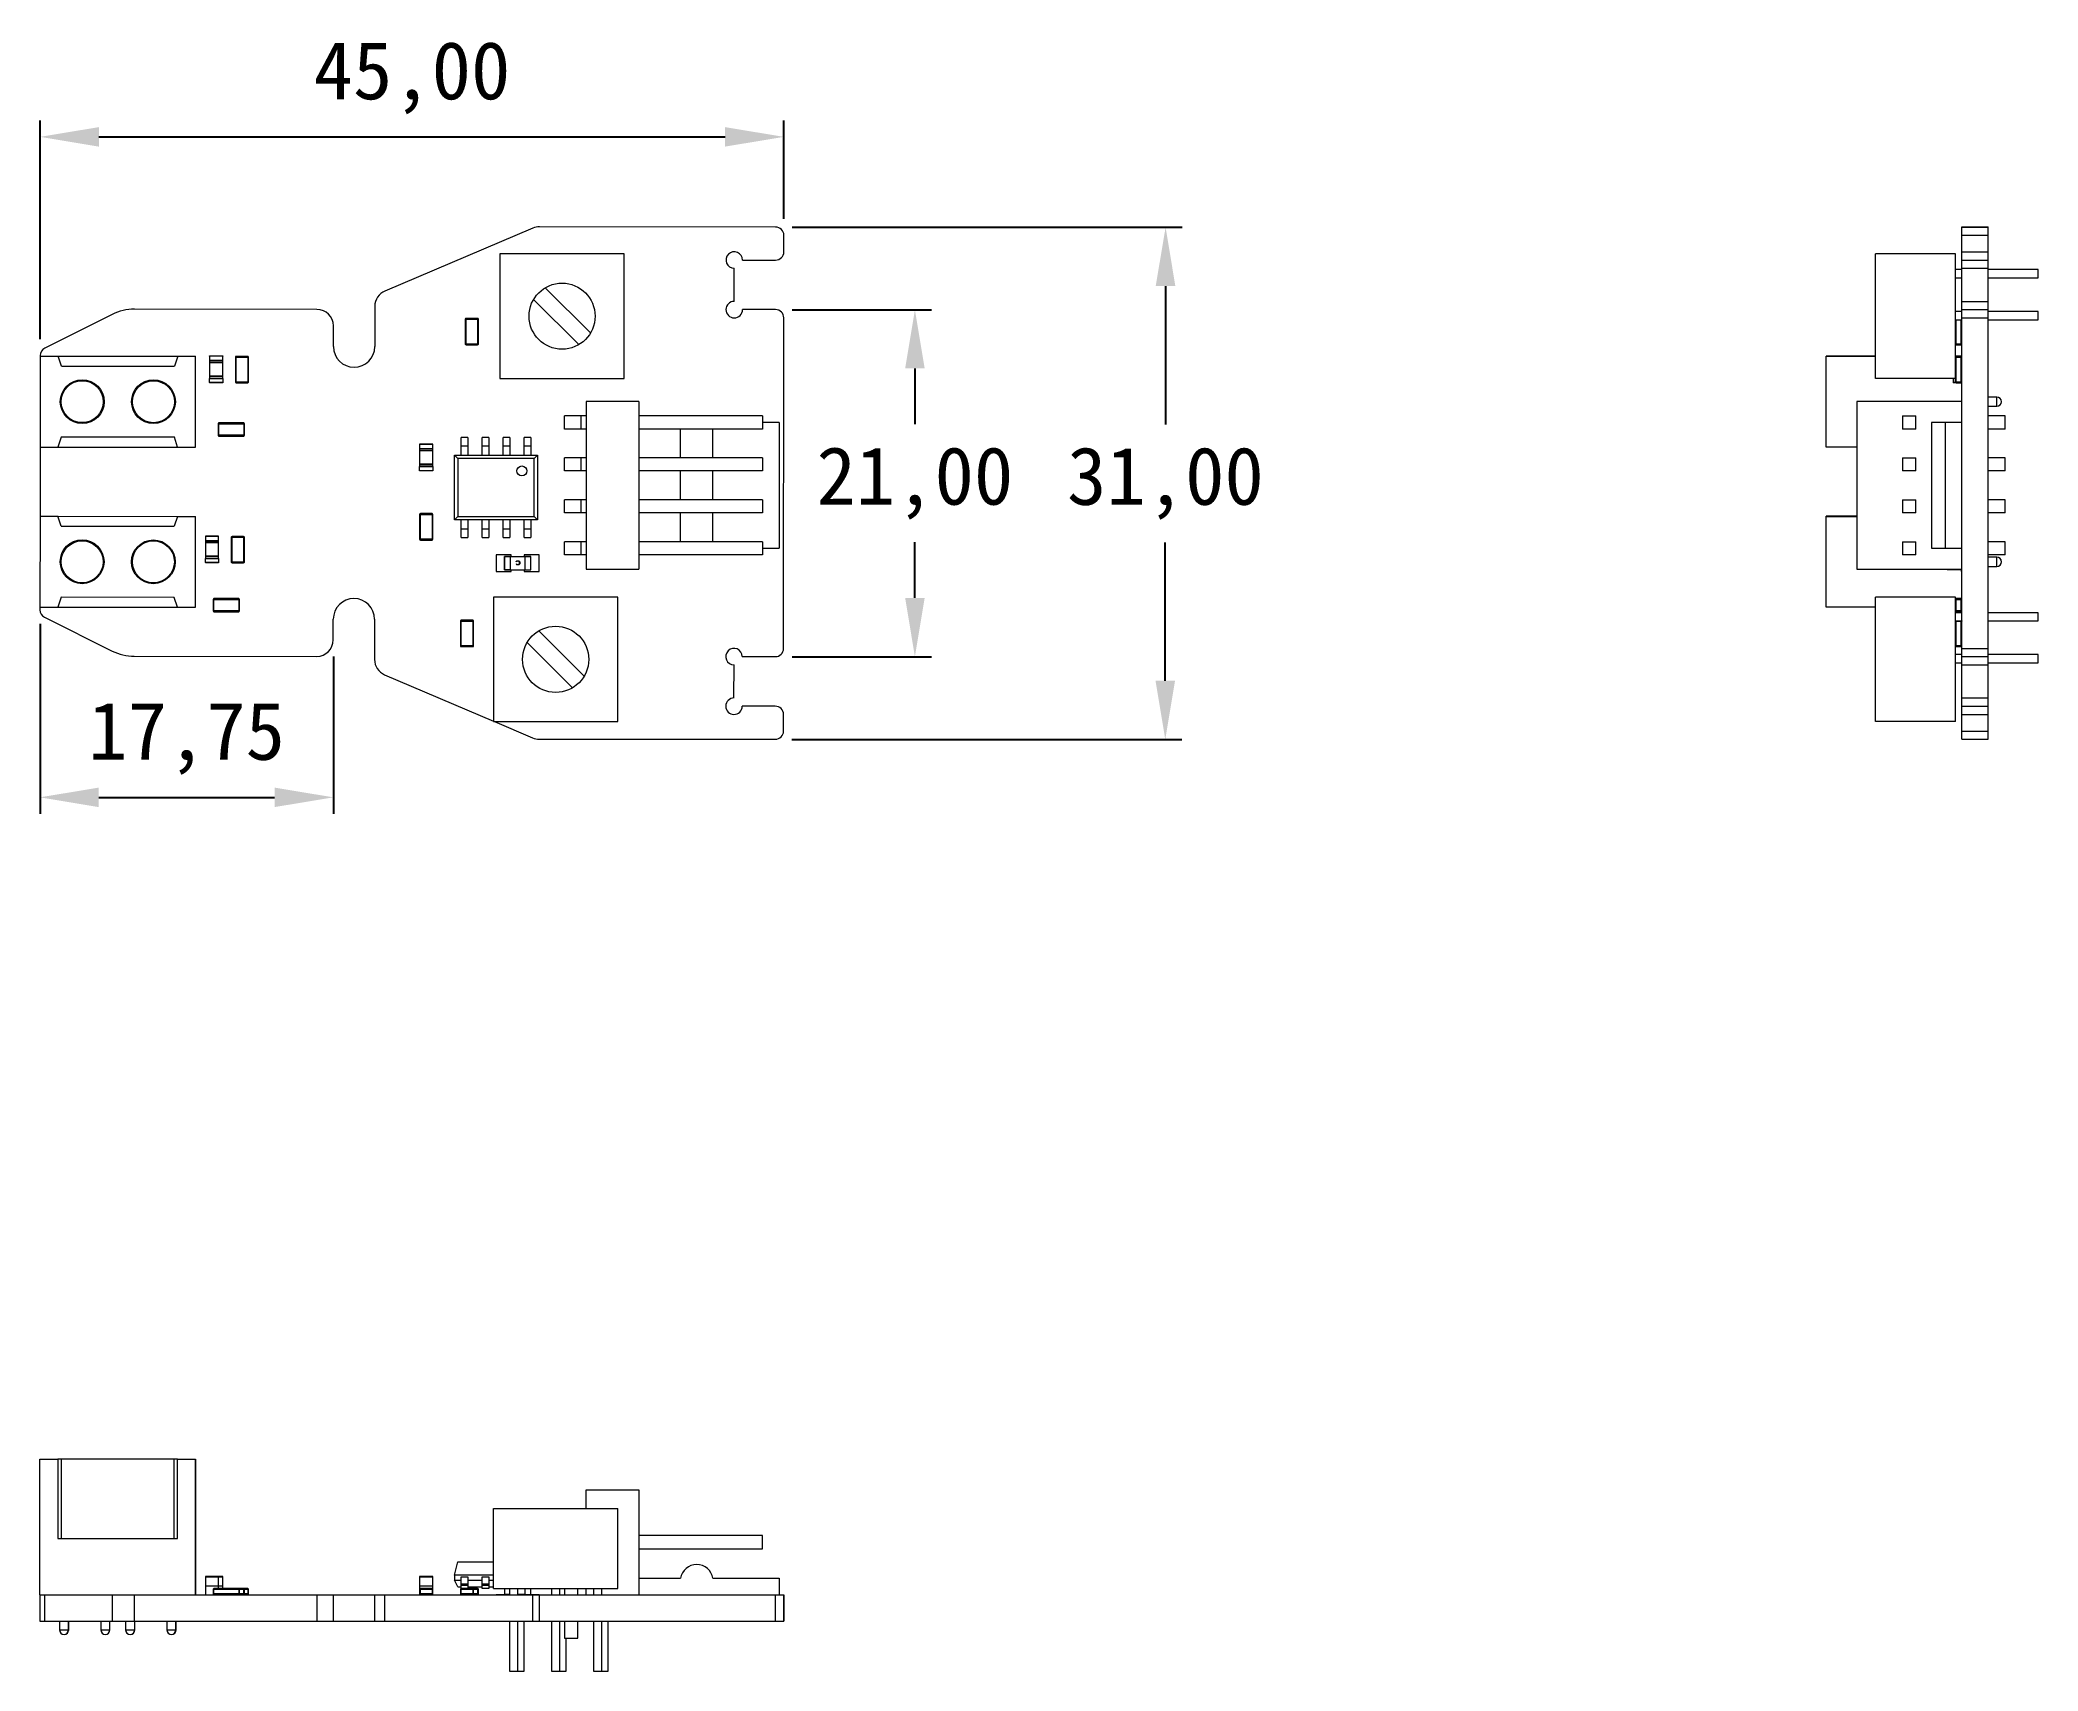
# Model space of a CAD drawing. Header units: millimetres. Extents: x 279 to 400, y 90 to 189.
import ezdxf

# ---------------------------------------------------------------- set-up
doc = ezdxf.new("R2010")
doc.units = ezdxf.units.MM
doc.header["$PDSIZE"] = -1
doc.dimstyles.new('ISO-25', dxfattribs={"dimtxt": 2.5, "dimasz": 2.5, "dimexe": 1.25, "dimexo": 0.625, "dimtad": 1, "dimtxsty": 'Standard', "dimcen": 2.5, "dimadec": 0, "dimazin": 0, "dimtfac": 1, "dimtmove": 0, "dimatfit": 3, "dimfxl": 1, "dimarcsym": 0})

msp = doc.modelspace()

# ---------------------------------------------------------------- blocks, each defined once
blk = doc.blocks.new('*D3')
at = {"color": 0, "lineweight": -2, "transparency": 16777216}
for p, q in [((279.02, 170.53), (279.02, 183.77)), ((282.57, 182.77), (320.46, 182.77)), ((324.02, 177.81), (324.02, 183.77))]:
    blk.add_line(p, q, dxfattribs=at)
at = {"color": 0, "transparency": 16777216}
for points in [[(282.57, 183.36), (282.57, 182.18), (279.02, 182.77)], [(320.46, 183.36), (320.46, 182.18), (324.02, 182.77)]]:
    blk.add_solid(points, dxfattribs=at)
at = {"layer": 'Defpoints', "color": 0, "transparency": 16777216}
for p in [(324.02, 182.77), (324.02, 176.81), (279.02, 169.53)]:
    blk.add_point(p, dxfattribs=at)
at = {"color": 0, "transparency": 16777216, "insert": (301.52, 186.34), "char_height": 3.5, "attachment_point": 5}
blk.add_mtext('45,00', dxfattribs=at)
blk = doc.blocks.new('*D4')
at = {"color": 0, "lineweight": -2, "transparency": 16777216}
for p, q in [((324.52, 177.31), (348.12, 177.3)), ((347.11, 173.74), (347.11, 165.37)), ((347.1, 149.86), (347.1, 158.23)), ((324.5, 146.31), (348.1, 146.3))]:
    blk.add_line(p, q, dxfattribs=at)
at = {"color": 0, "transparency": 16777216}
for points in [[(346.52, 173.74), (347.71, 173.74), (347.12, 177.3)], [(346.51, 149.86), (347.69, 149.86), (347.1, 146.3)]]:
    blk.add_solid(points, dxfattribs=at)
at = {"layer": 'Defpoints', "color": 0, "transparency": 16777216}
for p in [(323.52, 177.31), (323.5, 146.31), (347.1, 146.3)]:
    blk.add_point(p, dxfattribs=at)
at = {"color": 0, "transparency": 16777216, "insert": (347.11, 161.8), "char_height": 3.5, "attachment_point": 5}
blk.add_mtext('31,00', dxfattribs=at)
blk = doc.blocks.new('*D5')
at = {"color": 0, "lineweight": -2, "transparency": 16777216}
for p, q in [((324.52, 172.31), (332.95, 172.31)), ((331.95, 168.76), (331.95, 165.38)), ((331.95, 154.87), (331.95, 158.25)), ((324.52, 151.31), (332.95, 151.31))]:
    blk.add_line(p, q, dxfattribs=at)
at = {"color": 0, "transparency": 16777216}
for points in [[(331.36, 168.76), (332.54, 168.76), (331.95, 172.31)], [(331.36, 154.87), (332.54, 154.87), (331.95, 151.31)]]:
    blk.add_solid(points, dxfattribs=at)
at = {"layer": 'Defpoints', "color": 0, "transparency": 16777216}
for p in [(323.52, 172.31), (323.52, 151.31), (331.95, 151.31)]:
    blk.add_point(p, dxfattribs=at)
at = {"color": 0, "transparency": 16777216, "insert": (331.95, 161.81), "char_height": 3.5, "attachment_point": 5}
blk.add_mtext('21,00', dxfattribs=at)
blk = doc.blocks.new('*D6')
at = {"color": 0, "lineweight": -2, "transparency": 16777216}
for p, q in [((279.01, 153.31), (279.01, 141.8)), ((296.76, 151.33), (296.76, 141.8)), ((282.56, 142.8), (293.2, 142.8))]:
    blk.add_line(p, q, dxfattribs=at)
at = {"color": 0, "transparency": 16777216}
for points in [[(282.56, 143.39), (282.56, 142.21), (279.01, 142.8)], [(293.2, 143.39), (293.2, 142.21), (296.76, 142.8)]]:
    blk.add_solid(points, dxfattribs=at)
at = {"layer": 'Defpoints', "color": 0, "transparency": 16777216}
for p in [(279.01, 154.31), (296.76, 152.33), (296.76, 142.8)]:
    blk.add_point(p, dxfattribs=at)
at = {"color": 0, "transparency": 16777216, "insert": (287.88, 146.37), "char_height": 3.5, "attachment_point": 5}
blk.add_mtext('17,75', dxfattribs=at)

# ---------------------------------------------------------------- dimensions: what is measured, and where the dimension line sits
for base, p1, p2, picture, middle in [((324.02, 182.772), (279.016, 169.532), (324.02, 176.814), '*D3', (301.518, 186.338)), ((296.756, 142.802), (279.007, 154.308), (296.756, 152.33), '*D6', (287.881, 146.367))]:
    dim = msp.add_linear_dim(base=base, p1=p1, p2=p2, dimstyle='ISO-25', override={"dimtxt": 3.5, "dimasz": 3.556, "dimexe": 1, "dimexo": 1, "dimgap": 1.524, "dimtih": 1, "dimtoh": 1, "dimzin": 0, "dimadec": 2, "dimtzin": 0})
    dim.commit()
    dim.dimension.update_dxf_attribs({"geometry": picture, "text_midpoint": middle})
for p1, p2, distance, picture, middle in [((323.521, 177.314), (323.502, 146.314), 23.596, '*D4', (347.107, 161.8)), ((323.518, 172.314), (323.518, 151.314), 8.431, '*D5', (331.949, 161.814))]:
    dim = msp.add_aligned_dim(p1=p1, p2=p2, distance=distance, dimstyle='ISO-25', override={"dimtxt": 3.5, "dimasz": 3.556, "dimexe": 1, "dimexo": 1, "dimgap": 1.524, "dimtih": 1, "dimtoh": 1, "dimzin": 0, "dimadec": 2, "dimtzin": 0})
    dim.commit()
    dim.dimension.update_dxf_attribs({"geometry": picture, "text_midpoint": middle})

# ---------------------------------------------------------------- linework, layer by layer
at = {"color": 7, "linetype": 'Continuous', "lineweight": 15}
for p, q in [((308.833, 177.243), (299.877, 173.439)), ((323.521, 177.314), (309.225, 177.323)), ((324.02, 175.814), (324.02, 176.814)), ((395.293, 177.323), (396.893, 177.323)), ((395.293, 177.314), (395.293, 177.323)), ((395.293, 177.314), (396.893, 177.314)), ((395.293, 176.814), (395.293, 177.314)), ((395.293, 176.814), (396.893, 176.814)), ((395.293, 175.814), (395.293, 176.814)), ((396.893, 177.314), (396.893, 177.323)), ((396.893, 176.814), (396.893, 177.314)), ((396.893, 175.814), (396.893, 176.814)), ((314.366, 175.683), (306.836, 175.683)), ((306.836, 175.683), (306.836, 168.153)), ((314.366, 168.153), (314.366, 175.683)), ((321.519, 175.316), (323.519, 175.314)), ((390.081, 168.153), (390.081, 175.683)), ((394.911, 175.683), (390.081, 175.683)), ((394.911, 168.153), (394.911, 175.683)), ((395.293, 175.814), (396.893, 175.814)), ((395.293, 175.314), (395.293, 175.814)), ((395.293, 175.314), (396.893, 175.314)), ((395.293, 174.816), (395.293, 175.314)), ((396.893, 175.314), (396.893, 175.814)), ((396.893, 174.816), (396.893, 175.314)), ((321.018, 172.816), (321.019, 174.816)), ((395.293, 174.743), (394.911, 174.743)), ((394.911, 174.243), (395.293, 174.243)), ((395.293, 174.816), (396.893, 174.816)), ((395.293, 172.816), (395.293, 174.816)), ((396.893, 172.816), (396.893, 174.816)), ((399.911, 174.743), (396.893, 174.743)), ((396.893, 174.243), (399.911, 174.243)), ((399.911, 174.243), (399.911, 174.743)), ((308.878, 172.933), (311.617, 170.195)), ((312.324, 170.902), (309.585, 173.64)), ((283.384, 172.022), (279.293, 169.979)), ((295.768, 172.331), (284.726, 172.338)), ((299.268, 172.519), (299.266, 170.079)), ((304.787, 171.734), (304.737, 171.734)), ((304.737, 171.734), (304.737, 170.234)), ((305.487, 171.784), (304.787, 171.784)), ((304.787, 171.784), (304.787, 171.734)), ((304.787, 171.734), (305.487, 171.734)), ((304.787, 170.234), (304.787, 171.734)), ((305.487, 171.734), (305.487, 171.784)), ((305.487, 171.734), (305.487, 170.234)), ((305.537, 171.734), (305.487, 171.734)), ((305.537, 170.234), (305.537, 171.734)), ((323.518, 172.314), (321.518, 172.316)), ((324.005, 151.814), (324.017, 171.814)), ((395.293, 172.203), (394.911, 172.203)), ((394.911, 171.703), (395.293, 171.703)), ((394.913, 171.703), (394.913, 170.234)), ((395.293, 172.816), (396.893, 172.816)), ((395.293, 172.316), (395.293, 172.816)), ((395.293, 172.316), (396.893, 172.316)), ((395.293, 172.314), (395.293, 172.316)), ((395.293, 172.314), (396.893, 172.314)), ((395.293, 171.814), (395.293, 172.314)), ((395.293, 171.814), (396.893, 171.814)), ((395.293, 151.814), (395.293, 171.814)), ((396.893, 172.316), (396.893, 172.816)), ((396.893, 172.314), (396.893, 172.316)), ((396.893, 171.814), (396.893, 172.314)), ((399.911, 172.203), (396.893, 172.203)), ((396.893, 151.814), (396.893, 171.814)), ((396.893, 171.703), (399.911, 171.703)), ((399.911, 171.703), (399.911, 172.203)), ((296.766, 170.08), (296.767, 171.33)), ((279.016, 169.496), (279.013, 163.996)), ((279.016, 169.532), (279.016, 169.496)), ((279.016, 169.496), (280.101, 169.496)), ((280.301, 168.895), (280.101, 169.496)), ((280.101, 169.496), (287.341, 169.491)), ((287.341, 169.491), (287.141, 168.891)), ((287.341, 169.491), (288.426, 169.491)), ((288.423, 163.991), (288.426, 169.491)), ((289.267, 169.509), (290.067, 169.509)), ((289.267, 169.499), (289.267, 169.509)), ((290.067, 169.499), (289.267, 169.499)), ((289.267, 169.499), (289.267, 169.248)), ((290.067, 169.509), (290.067, 169.499)), ((290.067, 169.248), (290.067, 169.499)), ((290.879, 169.435), (290.829, 169.435)), ((290.829, 169.435), (290.829, 167.935)), ((291.579, 169.485), (290.879, 169.485)), ((290.879, 169.485), (290.879, 169.435)), ((290.879, 169.435), (291.579, 169.435)), ((290.879, 167.935), (290.879, 169.435)), ((291.579, 169.435), (291.579, 169.485)), ((291.579, 169.435), (291.579, 167.935)), ((291.629, 169.435), (291.579, 169.435)), ((291.629, 167.935), (291.629, 169.435)), ((304.737, 170.234), (304.787, 170.234)), ((305.487, 170.234), (304.787, 170.234)), ((304.787, 170.234), (304.787, 170.184)), ((304.787, 170.184), (305.487, 170.184)), ((305.487, 170.184), (305.487, 170.234)), ((305.487, 170.234), (305.537, 170.234)), ((387.083, 169.496), (390.081, 169.496)), ((387.083, 169.496), (387.083, 169.496)), ((390.081, 169.496), (387.083, 169.496)), ((387.083, 169.491), (387.083, 169.496)), ((387.083, 169.491), (390.081, 169.491)), ((387.083, 163.991), (387.083, 169.491)), ((387.083, 169.491), (387.083, 169.491)), ((390.081, 169.491), (387.083, 169.491)), ((394.911, 169.509), (395.293, 169.509)), ((395.293, 169.499), (394.911, 169.499)), ((394.913, 170.234), (394.963, 170.234)), ((394.913, 169.435), (394.913, 167.935)), ((394.963, 169.435), (394.913, 169.435)), ((394.963, 170.184), (394.963, 170.234)), ((395.243, 170.234), (394.963, 170.234)), ((394.963, 170.184), (395.243, 170.184)), ((394.963, 169.435), (394.963, 169.485)), ((395.243, 169.485), (394.963, 169.485)), ((394.963, 167.935), (394.963, 169.435)), ((394.963, 169.435), (395.243, 169.435)), ((395.243, 170.234), (395.293, 170.234)), ((395.243, 170.184), (395.243, 170.234)), ((395.243, 169.435), (395.243, 169.485)), ((395.243, 169.435), (395.243, 167.935)), ((395.293, 169.435), (395.243, 169.435)), ((280.301, 168.895), (287.141, 168.891)), ((289.267, 169.248), (290.067, 169.248)), ((289.267, 169.248), (289.267, 169.155)), ((289.267, 169.155), (290.067, 169.155)), ((289.267, 169.155), (289.267, 169.105)), ((290.067, 169.105), (289.267, 169.105)), ((289.267, 169.105), (289.267, 168.293)), ((290.067, 168.293), (289.267, 168.293)), ((289.267, 168.293), (289.267, 168.243)), ((290.067, 168.243), (289.267, 168.243)), ((289.267, 168.243), (289.267, 168.15)), ((289.267, 167.899), (289.267, 168.15)), ((289.267, 168.15), (290.067, 168.15)), ((290.067, 169.155), (290.067, 169.248)), ((290.067, 169.105), (290.067, 169.155)), ((290.067, 168.293), (290.067, 169.105)), ((290.067, 168.243), (290.067, 168.293)), ((290.067, 168.15), (290.067, 168.243)), ((290.067, 168.15), (290.067, 167.899)), ((306.836, 168.153), (314.366, 168.153)), ((394.911, 168.153), (390.081, 168.153)), ((394.793, 168.15), (394.778, 168.153)), ((394.783, 168.15), (394.783, 167.899)), ((394.783, 168.15), (394.793, 168.15)), ((394.793, 167.899), (394.793, 168.153)), ((394.793, 168.15), (394.793, 168.153)), ((394.793, 168.15), (394.793, 167.899)), ((290.067, 167.899), (289.267, 167.899)), ((289.267, 167.899), (289.267, 167.889)), ((290.067, 167.889), (289.267, 167.889)), ((290.067, 167.899), (290.067, 167.889)), ((290.829, 167.935), (290.879, 167.935)), ((291.579, 167.935), (290.879, 167.935)), ((290.879, 167.935), (290.879, 167.885)), ((290.879, 167.885), (291.579, 167.885)), ((291.579, 167.885), (291.579, 167.935)), ((291.579, 167.935), (291.629, 167.935)), ((394.783, 167.899), (394.793, 167.899)), ((394.783, 167.899), (394.929, 167.899)), ((394.783, 167.899), (394.783, 167.889)), ((394.944, 167.889), (394.783, 167.889)), ((394.929, 167.899), (394.793, 167.899)), ((394.913, 167.935), (394.963, 167.935)), ((394.963, 167.885), (394.963, 167.935)), ((395.243, 167.935), (394.963, 167.935)), ((394.963, 167.885), (395.243, 167.885)), ((395.243, 167.935), (395.293, 167.935)), ((395.243, 167.885), (395.243, 167.935)), ((395.293, 167.889), (395.263, 167.889)), ((395.293, 167.899), (395.278, 167.899)), ((397.418, 167.02), (396.893, 167.02)), ((397.418, 167.019), (396.893, 167.019)), ((397.418, 167.018), (396.893, 167.018)), ((397.418, 167.016), (396.893, 167.016)), ((310.746, 165.091), (310.746, 165.891)), ((311.746, 165.891), (310.746, 165.891)), ((311.746, 165.091), (311.746, 165.891)), ((312.066, 165.891), (311.746, 165.891)), ((315.236, 166.761), (312.066, 166.761)), ((312.066, 166.761), (312.066, 156.601)), ((315.236, 166.761), (315.236, 156.601)), ((322.726, 165.891), (315.236, 165.891)), ((322.726, 165.891), (322.726, 165.091)), ((395.293, 166.761), (388.943, 166.761)), ((388.943, 166.761), (388.943, 156.601)), ((391.713, 165.891), (391.713, 165.091)), ((391.713, 165.891), (392.513, 165.891)), ((392.513, 165.091), (392.513, 165.891)), ((396.893, 166.466), (397.418, 166.466)), ((397.913, 165.891), (396.893, 165.891)), ((397.913, 165.091), (397.913, 165.891)), ((280.298, 164.595), (280.098, 163.996)), ((287.138, 164.591), (280.298, 164.595)), ((287.338, 163.991), (287.138, 164.591)), ((289.785, 165.409), (289.785, 164.709)), ((289.835, 165.409), (289.785, 165.409)), ((289.785, 164.709), (289.835, 164.709)), ((289.835, 165.459), (289.835, 165.409)), ((291.335, 165.459), (289.835, 165.459)), ((289.835, 164.709), (289.835, 165.409)), ((289.835, 165.409), (291.335, 165.409)), ((291.335, 164.709), (289.835, 164.709)), ((289.835, 164.709), (289.835, 164.659)), ((289.835, 164.659), (291.335, 164.659)), ((291.335, 165.409), (291.335, 165.459)), ((291.335, 165.409), (291.335, 164.709)), ((291.385, 165.409), (291.335, 165.409)), ((291.335, 164.659), (291.335, 164.709)), ((291.335, 164.709), (291.385, 164.709)), ((291.385, 164.709), (291.385, 165.409)), ((304.903, 164.574), (304.503, 164.574)), ((304.503, 164.074), (304.503, 164.574)), ((304.903, 164.574), (304.903, 164.074)), ((306.173, 164.574), (305.773, 164.574)), ((305.773, 164.074), (305.773, 164.574)), ((306.173, 164.574), (306.173, 164.074)), ((307.443, 164.574), (307.043, 164.574)), ((307.043, 164.074), (307.043, 164.574)), ((307.443, 164.574), (307.443, 164.074)), ((308.713, 164.574), (308.313, 164.574)), ((308.313, 164.074), (308.313, 164.574)), ((308.713, 164.574), (308.713, 164.074)), ((311.746, 165.091), (310.746, 165.091)), ((312.066, 165.091), (311.746, 165.091)), ((322.726, 165.091), (315.236, 165.091)), ((317.76, 163.351), (317.76, 165.091)), ((319.731, 163.351), (319.731, 165.091)), ((323.746, 165.491), (322.726, 165.491)), ((323.746, 165.491), (323.746, 157.871)), ((392.513, 165.091), (391.713, 165.091)), ((393.463, 165.491), (393.463, 157.871)), ((394.293, 165.491), (393.463, 165.491)), ((395.293, 165.491), (394.293, 165.491)), ((394.293, 165.491), (394.293, 157.871)), ((397.913, 165.091), (396.893, 165.091)), ((279.013, 163.996), (279.01, 159.808)), ((279.013, 163.996), (280.098, 163.996)), ((280.098, 163.996), (287.338, 163.991)), ((287.338, 163.991), (288.423, 163.991)), ((301.981, 164.164), (301.981, 164.174)), ((301.981, 164.174), (302.781, 164.174)), ((302.781, 164.164), (301.981, 164.164)), ((301.981, 164.164), (301.981, 163.913)), ((301.981, 163.913), (302.781, 163.913)), ((301.981, 163.913), (301.981, 163.819)), ((301.981, 163.819), (302.781, 163.819)), ((301.981, 163.819), (301.981, 163.77)), ((302.781, 163.77), (301.981, 163.77)), ((301.981, 163.77), (301.981, 162.957)), ((302.781, 164.174), (302.781, 164.164)), ((302.781, 163.913), (302.781, 164.164)), ((302.781, 163.819), (302.781, 163.913)), ((302.781, 163.77), (302.781, 163.819)), ((302.781, 162.957), (302.781, 163.77)), ((304.298, 163.303), (304.098, 163.503)), ((304.098, 163.503), (309.118, 163.503)), ((304.098, 159.603), (304.098, 163.503)), ((308.918, 163.303), (304.298, 163.303)), ((304.298, 163.303), (304.298, 159.803)), ((304.503, 164.074), (304.903, 164.074)), ((305.773, 164.074), (306.173, 164.074)), ((307.043, 164.074), (307.443, 164.074)), ((308.313, 164.074), (308.713, 164.074)), ((309.118, 163.503), (308.918, 163.303)), ((308.918, 159.803), (308.918, 163.303)), ((309.118, 163.503), (309.118, 159.603)), ((310.746, 162.551), (310.746, 163.351)), ((311.746, 163.351), (310.746, 163.351)), ((311.746, 162.551), (311.746, 163.351)), ((312.066, 163.351), (311.746, 163.351)), ((322.726, 163.351), (315.236, 163.351)), ((322.726, 163.351), (322.726, 162.551)), ((388.943, 163.991), (387.083, 163.991)), ((391.713, 163.351), (391.713, 162.551)), ((391.713, 163.351), (392.513, 163.351)), ((392.513, 162.551), (392.513, 163.351)), ((397.913, 163.351), (396.893, 163.351)), ((397.913, 162.551), (397.913, 163.351)), ((302.781, 162.957), (301.981, 162.957)), ((301.981, 162.957), (301.981, 162.908)), ((302.781, 162.908), (301.981, 162.908)), ((301.981, 162.908), (301.981, 162.815)), ((301.981, 162.564), (301.981, 162.815)), ((301.981, 162.815), (302.781, 162.815)), ((302.781, 162.564), (301.981, 162.564)), ((301.981, 162.564), (301.981, 162.554)), ((302.781, 162.554), (301.981, 162.554)), ((302.781, 162.908), (302.781, 162.957)), ((302.781, 162.815), (302.781, 162.908)), ((302.781, 162.815), (302.781, 162.564)), ((302.781, 162.564), (302.781, 162.554)), ((311.746, 162.551), (310.746, 162.551)), ((312.066, 162.551), (311.746, 162.551)), ((322.726, 162.551), (315.236, 162.551)), ((317.76, 160.811), (317.76, 162.551)), ((319.731, 160.811), (319.731, 162.551)), ((392.513, 162.551), (391.713, 162.551)), ((397.913, 162.551), (396.893, 162.551)), ((310.746, 160.011), (310.746, 160.811)), ((311.746, 160.811), (310.746, 160.811)), ((311.746, 160.011), (311.746, 160.811)), ((312.066, 160.811), (311.746, 160.811)), ((322.726, 160.811), (315.236, 160.811)), ((322.726, 160.811), (322.726, 160.011)), ((391.713, 160.811), (391.713, 160.011)), ((391.713, 160.811), (392.513, 160.811)), ((392.513, 160.011), (392.513, 160.811)), ((397.913, 160.811), (396.893, 160.811)), ((397.913, 160.011), (397.913, 160.811)), ((279.01, 159.808), (279.007, 154.308)), ((279.01, 159.808), (280.095, 159.807)), ((280.295, 159.207), (280.095, 159.807)), ((280.095, 159.807), (287.335, 159.803)), ((287.335, 159.803), (287.135, 159.203)), ((287.335, 159.803), (288.42, 159.802)), ((288.417, 154.302), (288.42, 159.802)), ((302.031, 159.923), (301.981, 159.923)), ((301.981, 159.923), (301.981, 158.423)), ((302.031, 159.973), (302.031, 159.923)), ((302.731, 159.973), (302.031, 159.973)), ((302.031, 158.423), (302.031, 159.923)), ((302.031, 159.923), (302.731, 159.923)), ((302.731, 159.923), (302.731, 159.973)), ((302.731, 159.923), (302.731, 158.423)), ((302.781, 159.923), (302.731, 159.923)), ((302.781, 158.423), (302.781, 159.923)), ((304.098, 159.603), (304.298, 159.803)), ((309.118, 159.603), (304.098, 159.603)), ((304.298, 159.803), (308.918, 159.803)), ((308.918, 159.803), (309.118, 159.603)), ((311.746, 160.011), (310.746, 160.011)), ((312.066, 160.011), (311.746, 160.011)), ((322.726, 160.011), (315.236, 160.011)), ((317.76, 158.271), (317.76, 160.011)), ((319.731, 158.271), (319.731, 160.011)), ((387.083, 159.808), (387.083, 159.807)), ((388.943, 159.808), (387.083, 159.808)), ((387.083, 159.807), (388.943, 159.807)), ((387.083, 159.803), (387.083, 159.807)), ((387.083, 159.803), (387.083, 159.802)), ((388.943, 159.803), (387.083, 159.803)), ((387.083, 159.802), (388.943, 159.802)), ((387.083, 154.302), (387.083, 159.802)), ((392.513, 160.011), (391.713, 160.011)), ((397.913, 160.011), (396.893, 160.011)), ((280.295, 159.207), (287.135, 159.203)), ((289.016, 158.603), (289.016, 158.613)), ((289.016, 158.613), (289.816, 158.613)), ((289.816, 158.603), (289.016, 158.603)), ((289.016, 158.603), (289.016, 158.352)), ((289.816, 158.613), (289.816, 158.603)), ((289.816, 158.352), (289.816, 158.603)), ((290.628, 158.539), (290.578, 158.539)), ((290.578, 158.539), (290.578, 157.039)), ((291.328, 158.589), (290.628, 158.589)), ((290.628, 158.589), (290.628, 158.539)), ((290.628, 158.539), (291.328, 158.539)), ((290.628, 157.039), (290.628, 158.539)), ((291.328, 158.539), (291.328, 158.589)), ((291.328, 158.539), (291.328, 157.039)), ((291.378, 158.539), (291.328, 158.539)), ((291.378, 157.039), (291.378, 158.539)), ((301.981, 158.423), (302.031, 158.423)), ((302.031, 158.423), (302.031, 158.373)), ((302.731, 158.423), (302.031, 158.423)), ((302.731, 158.373), (302.731, 158.423)), ((302.731, 158.423), (302.781, 158.423)), ((304.903, 159.032), (304.503, 159.032)), ((304.503, 158.532), (304.503, 159.032)), ((304.503, 158.532), (304.903, 158.532)), ((304.903, 159.032), (304.903, 158.532)), ((306.173, 159.032), (305.773, 159.032)), ((305.773, 158.532), (305.773, 159.032)), ((305.773, 158.532), (306.173, 158.532)), ((306.173, 159.032), (306.173, 158.532)), ((307.443, 159.032), (307.043, 159.032)), ((307.043, 158.532), (307.043, 159.032)), ((307.043, 158.532), (307.443, 158.532)), ((307.443, 159.032), (307.443, 158.532)), ((308.713, 159.032), (308.313, 159.032)), ((308.313, 158.532), (308.313, 159.032)), ((308.313, 158.532), (308.713, 158.532)), ((308.713, 159.032), (308.713, 158.532)), ((289.016, 158.352), (289.816, 158.352)), ((289.016, 158.352), (289.016, 158.259)), ((289.016, 158.259), (289.816, 158.259)), ((289.016, 158.259), (289.016, 158.21)), ((289.816, 158.21), (289.016, 158.21)), ((289.016, 158.21), (289.016, 157.397)), ((289.816, 157.397), (289.016, 157.397)), ((289.016, 157.397), (289.016, 157.348)), ((289.816, 157.348), (289.016, 157.348)), ((289.016, 157.348), (289.016, 157.255)), ((289.016, 157.255), (289.816, 157.255)), ((289.016, 157.003), (289.016, 157.255)), ((289.816, 158.259), (289.816, 158.352)), ((289.816, 158.21), (289.816, 158.259)), ((289.816, 157.397), (289.816, 158.21)), ((289.816, 157.348), (289.816, 157.397)), ((289.816, 157.255), (289.816, 157.348)), ((289.816, 157.255), (289.816, 157.003)), ((302.031, 158.373), (302.731, 158.373)), ((306.612, 157.471), (306.612, 156.471)), ((307.512, 157.471), (306.612, 157.471)), ((307.112, 157.366), (307.112, 156.576)), ((307.122, 157.366), (307.112, 157.366)), ((307.462, 157.376), (307.122, 157.376)), ((307.122, 157.376), (307.122, 157.366)), ((307.122, 157.366), (307.462, 157.366)), ((307.122, 156.576), (307.122, 157.366)), ((307.462, 157.376), (307.462, 157.366)), ((307.462, 157.366), (307.462, 156.576)), ((307.462, 157.366), (308.362, 157.366)), ((307.512, 157.366), (307.512, 157.471)), ((309.212, 157.471), (308.312, 157.471)), ((308.312, 157.471), (308.312, 157.366)), ((308.362, 157.366), (308.362, 157.376)), ((308.702, 157.376), (308.362, 157.376)), ((308.362, 157.366), (308.702, 157.366)), ((308.362, 156.576), (308.362, 157.366)), ((308.702, 157.366), (308.702, 157.376)), ((308.702, 156.576), (308.702, 157.366)), ((308.702, 157.366), (308.712, 157.366)), ((308.712, 156.576), (308.712, 157.366)), ((309.212, 156.471), (309.212, 157.471)), ((310.746, 157.471), (310.746, 158.271)), ((311.746, 158.271), (310.746, 158.271)), ((311.746, 157.471), (310.746, 157.471)), ((311.746, 157.471), (311.746, 158.271)), ((312.066, 158.271), (311.746, 158.271)), ((312.066, 157.471), (311.746, 157.471)), ((322.726, 158.271), (315.236, 158.271)), ((322.726, 157.471), (315.236, 157.471)), ((322.726, 158.271), (322.726, 157.471)), ((322.726, 157.871), (323.746, 157.871)), ((391.713, 158.271), (391.713, 157.471)), ((391.713, 158.271), (392.513, 158.271)), ((392.513, 157.471), (391.713, 157.471)), ((392.513, 157.471), (392.513, 158.271)), ((393.463, 157.871), (394.293, 157.871)), ((394.293, 157.871), (395.293, 157.871)), ((397.913, 158.271), (396.893, 158.271)), ((397.913, 157.471), (396.893, 157.471)), ((397.418, 157.332), (396.893, 157.332)), ((397.418, 157.33), (396.893, 157.33)), ((397.418, 157.329), (396.893, 157.329)), ((397.418, 157.328), (396.893, 157.328)), ((397.913, 157.471), (397.913, 158.271)), ((289.816, 157.003), (289.016, 157.003)), ((289.016, 157.003), (289.016, 156.993)), ((289.816, 156.993), (289.016, 156.993)), ((289.816, 157.003), (289.816, 156.993)), ((290.578, 157.039), (290.628, 157.039)), ((291.328, 157.039), (290.628, 157.039)), ((290.628, 157.039), (290.628, 156.989)), ((290.628, 156.989), (291.328, 156.989)), ((291.328, 156.989), (291.328, 157.039)), ((291.328, 157.039), (291.378, 157.039)), ((306.612, 156.471), (307.512, 156.471)), ((307.122, 156.576), (307.112, 156.576)), ((307.462, 156.576), (307.122, 156.576)), ((307.122, 156.576), (307.122, 156.566)), ((307.122, 156.566), (307.462, 156.566)), ((307.462, 156.576), (307.462, 156.566)), ((307.462, 156.576), (308.362, 156.576)), ((307.512, 156.471), (307.512, 156.576)), ((307.833, 157.054), (307.814, 157.068)), ((307.814, 156.917), (307.833, 156.931)), ((308.312, 156.576), (308.312, 156.471)), ((308.312, 156.471), (309.212, 156.471)), ((308.362, 156.576), (308.702, 156.576)), ((308.362, 156.566), (308.362, 156.576)), ((308.362, 156.566), (308.702, 156.566)), ((308.702, 156.576), (308.712, 156.576)), ((308.702, 156.566), (308.702, 156.576)), ((312.066, 156.601), (315.236, 156.601)), ((388.943, 156.601), (395.293, 156.601)), ((394.403, 156.576), (394.403, 156.601)), ((394.403, 156.576), (394.413, 156.576)), ((394.413, 156.566), (394.413, 156.576)), ((395.273, 156.576), (394.413, 156.576)), ((395.273, 156.566), (394.413, 156.566)), ((395.273, 156.566), (395.273, 156.576)), ((395.283, 156.576), (395.273, 156.576)), ((395.283, 156.471), (395.283, 156.601)), ((395.293, 156.471), (395.283, 156.471)), ((396.893, 156.778), (397.418, 156.778)), ((280.292, 154.907), (280.092, 154.307)), ((287.132, 154.903), (280.292, 154.907)), ((287.332, 154.303), (287.132, 154.903)), ((289.484, 154.779), (289.484, 154.079)), ((289.534, 154.779), (289.484, 154.779)), ((289.534, 154.829), (289.534, 154.779)), ((291.034, 154.829), (289.534, 154.829)), ((289.534, 154.079), (289.534, 154.779)), ((289.534, 154.779), (291.034, 154.779)), ((291.034, 154.779), (291.034, 154.829)), ((291.034, 154.779), (291.034, 154.079)), ((291.084, 154.779), (291.034, 154.779)), ((291.084, 154.079), (291.084, 154.779)), ((313.975, 154.916), (306.445, 154.916)), ((306.445, 154.916), (306.445, 147.386)), ((313.975, 147.386), (313.975, 154.916)), ((390.081, 147.386), (390.081, 154.916)), ((394.911, 154.916), (390.081, 154.916)), ((394.911, 147.386), (394.911, 154.916)), ((394.963, 154.779), (394.913, 154.779)), ((394.913, 154.779), (394.913, 154.079)), ((394.963, 154.779), (394.963, 154.829)), ((395.243, 154.829), (394.963, 154.829)), ((394.963, 154.079), (394.963, 154.779)), ((394.963, 154.779), (395.243, 154.779)), ((395.243, 154.779), (395.243, 154.829)), ((395.243, 154.779), (395.243, 154.079)), ((395.293, 154.779), (395.243, 154.779)), ((279.007, 154.308), (279.007, 154.15)), ((279.007, 154.308), (280.092, 154.307)), ((279.283, 153.703), (283.372, 151.655)), ((280.092, 154.307), (287.332, 154.303)), ((287.332, 154.303), (288.417, 154.302)), ((289.484, 154.079), (289.534, 154.079)), ((289.534, 154.079), (289.534, 154.029)), ((291.034, 154.079), (289.534, 154.079)), ((289.534, 154.029), (291.034, 154.029)), ((291.034, 154.079), (291.084, 154.079)), ((291.034, 154.029), (291.034, 154.079)), ((296.756, 152.33), (296.756, 153.58)), ((299.256, 153.579), (299.255, 151.139)), ((390.081, 154.302), (387.083, 154.302)), ((394.913, 154.302), (394.911, 154.302)), ((395.293, 153.976), (394.911, 153.976)), ((394.913, 154.079), (394.963, 154.079)), ((394.963, 154.029), (394.963, 154.079)), ((395.243, 154.079), (394.963, 154.079)), ((394.963, 154.029), (395.243, 154.029)), ((395.243, 154.029), (395.243, 154.079)), ((395.243, 154.079), (395.293, 154.079)), ((399.911, 153.976), (396.893, 153.976)), ((399.911, 153.476), (399.911, 153.976)), ((304.495, 153.471), (304.445, 153.471)), ((304.445, 153.471), (304.445, 151.971)), ((304.495, 153.521), (304.495, 153.471)), ((305.195, 153.521), (304.495, 153.521)), ((304.495, 151.971), (304.495, 153.471)), ((304.495, 153.471), (305.195, 153.471)), ((305.195, 153.471), (305.195, 153.521)), ((305.195, 153.471), (305.195, 151.971)), ((305.245, 153.471), (305.195, 153.471)), ((305.245, 151.971), (305.245, 153.471)), ((311.933, 150.135), (309.194, 152.873)), ((394.911, 153.476), (395.293, 153.476)), ((394.913, 153.471), (394.913, 153.476)), ((394.963, 153.471), (394.913, 153.471)), ((394.913, 153.471), (394.913, 151.971)), ((394.963, 153.471), (395.243, 153.471)), ((394.963, 151.971), (394.963, 153.471)), ((395.293, 153.471), (395.243, 153.471)), ((395.243, 153.471), (395.243, 151.971)), ((395.293, 153.476), (395.293, 153.471)), ((396.893, 153.476), (399.911, 153.476)), ((284.713, 151.338), (295.755, 151.331)), ((304.445, 151.971), (304.495, 151.971)), ((304.495, 151.971), (304.495, 151.921)), ((305.195, 151.971), (304.495, 151.971)), ((304.495, 151.921), (305.195, 151.921)), ((305.195, 151.921), (305.195, 151.971)), ((305.195, 151.971), (305.245, 151.971)), ((308.487, 152.166), (311.226, 149.428)), ((321.505, 151.316), (323.505, 151.314)), ((395.293, 151.436), (394.911, 151.436)), ((394.913, 151.971), (394.963, 151.971)), ((395.243, 151.971), (394.963, 151.971)), ((394.963, 151.921), (394.963, 151.971)), ((394.963, 151.921), (395.243, 151.921)), ((395.243, 151.971), (395.293, 151.971)), ((395.243, 151.921), (395.243, 151.971)), ((395.293, 151.814), (396.893, 151.814)), ((395.293, 151.314), (395.293, 151.814)), ((395.293, 151.314), (396.893, 151.314)), ((395.293, 150.816), (395.293, 151.314)), ((396.893, 151.314), (396.893, 151.814)), ((399.911, 151.436), (396.893, 151.436)), ((396.893, 150.816), (396.893, 151.314)), ((399.911, 150.936), (399.911, 151.436)), ((299.863, 150.219), (306.445, 147.413)), ((321.003, 148.816), (321.005, 150.816)), ((394.911, 150.936), (395.293, 150.936)), ((395.293, 150.816), (396.893, 150.816)), ((395.293, 148.816), (395.293, 150.816)), ((396.893, 150.936), (399.911, 150.936)), ((396.893, 148.816), (396.893, 150.816)), ((395.293, 148.816), (396.893, 148.816)), ((395.293, 148.314), (395.293, 148.816)), ((396.893, 148.316), (396.893, 148.816)), ((323.503, 148.314), (321.503, 148.316)), ((324.002, 146.814), (324.003, 147.814)), ((395.293, 148.316), (396.893, 148.316)), ((395.293, 148.314), (395.293, 148.316)), ((395.293, 148.314), (396.893, 148.314)), ((395.293, 147.814), (395.293, 148.314)), ((395.293, 147.814), (396.893, 147.814)), ((395.293, 146.814), (395.293, 147.814)), ((396.893, 148.314), (396.893, 148.316)), ((396.893, 147.814), (396.893, 148.314)), ((396.893, 146.814), (396.893, 147.814)), ((306.445, 147.386), (313.975, 147.386)), ((306.509, 147.386), (308.814, 146.403)), ((309.206, 146.323), (323.502, 146.314)), ((394.911, 147.386), (390.081, 147.386)), ((395.293, 146.814), (396.893, 146.814)), ((395.293, 146.314), (395.293, 146.814)), ((395.293, 146.314), (396.893, 146.314)), ((396.893, 146.314), (396.893, 146.814)), ((279.007, 94.545), (279.007, 102.755)), ((279.007, 102.755), (280.092, 102.755)), ((280.092, 102.755), (280.092, 97.955)), ((280.292, 102.755), (280.092, 102.755)), ((280.292, 102.755), (280.292, 97.955)), ((287.132, 102.755), (280.292, 102.755)), ((287.132, 97.955), (287.132, 102.755)), ((287.332, 102.755), (287.132, 102.755)), ((287.332, 97.955), (287.332, 102.755)), ((287.332, 102.755), (288.417, 102.755)), ((288.417, 94.545), (288.417, 102.755)), ((288.417, 102.755), (288.42, 102.755)), ((288.42, 102.755), (288.423, 102.755)), ((288.42, 102.755), (288.42, 94.545)), ((288.423, 94.545), (288.423, 102.755)), ((288.423, 102.755), (288.426, 102.755)), ((288.426, 102.755), (288.426, 94.545)), ((312.066, 100.895), (315.236, 100.895)), ((312.066, 99.757), (312.066, 100.895)), ((315.236, 100.895), (315.236, 94.545)), ((306.445, 94.927), (306.445, 99.757)), ((306.445, 99.757), (313.975, 99.757)), ((313.975, 94.927), (313.975, 99.757)), ((280.092, 97.955), (287.332, 97.955)), ((322.726, 98.125), (315.236, 98.125)), ((322.726, 97.325), (322.726, 98.125)), ((315.236, 97.325), (322.726, 97.325)), ((289.816, 95.645), (289.016, 95.645)), ((289.016, 95.645), (289.016, 95.603)), ((289.816, 95.603), (289.016, 95.603)), ((289.016, 95.603), (289.016, 95.055)), ((290.067, 95.645), (289.816, 95.645)), ((289.816, 95.603), (289.816, 95.645)), ((289.816, 95.055), (289.816, 95.603)), ((290.067, 95.603), (290.067, 95.645)), ((290.067, 95.055), (290.067, 95.603)), ((302.781, 95.645), (301.981, 95.645)), ((301.981, 95.645), (301.981, 95.603)), ((302.781, 95.603), (301.981, 95.603)), ((301.981, 95.603), (301.981, 95.055)), ((302.781, 95.603), (302.781, 95.645)), ((302.781, 95.055), (302.781, 95.603)), ((304.098, 95.731), (304.298, 96.531)), ((304.098, 95.731), (304.098, 95.431)), ((306.445, 95.731), (304.098, 95.731)), ((304.298, 96.531), (306.445, 96.531)), ((304.503, 95.631), (304.903, 95.631)), ((305.773, 95.631), (306.173, 95.631)), ((315.236, 95.545), (317.76, 95.545)), ((319.731, 95.545), (323.746, 95.545)), ((323.746, 95.545), (323.746, 94.545)), ((279.007, 94.545), (279.007, 92.945)), ((279.007, 94.545), (279.283, 94.545)), ((279.283, 94.545), (279.283, 92.945)), ((279.283, 94.545), (283.372, 94.545)), ((283.372, 94.545), (283.372, 92.945)), ((283.372, 94.545), (284.713, 94.545)), ((284.713, 94.545), (284.713, 92.945)), ((284.713, 94.545), (295.755, 94.545)), ((289.816, 95.055), (289.016, 95.055)), ((289.016, 95.055), (289.016, 94.545)), ((289.484, 94.875), (289.484, 94.595)), ((289.484, 94.875), (289.534, 94.875)), ((289.484, 94.595), (289.534, 94.595)), ((289.534, 94.925), (289.534, 94.875)), ((291.034, 94.925), (289.534, 94.925)), ((289.534, 94.595), (289.534, 94.875)), ((289.534, 94.875), (291.034, 94.875)), ((289.534, 94.595), (289.534, 94.545)), ((291.034, 94.595), (289.534, 94.595)), ((290.067, 95.055), (289.816, 95.055)), ((289.816, 94.925), (289.816, 95.055)), ((290.067, 94.925), (290.067, 95.055)), ((291.034, 94.875), (291.034, 94.925)), ((291.328, 94.925), (291.034, 94.925)), ((291.034, 94.875), (291.034, 94.595)), ((291.034, 94.875), (291.084, 94.875)), ((291.034, 94.595), (291.084, 94.595)), ((291.034, 94.545), (291.034, 94.595)), ((291.084, 94.595), (291.084, 94.875)), ((291.335, 94.925), (291.328, 94.925)), ((291.328, 94.875), (291.328, 94.925)), ((291.328, 94.875), (291.328, 94.595)), ((291.328, 94.875), (291.378, 94.875)), ((291.328, 94.545), (291.328, 94.595)), ((291.328, 94.595), (291.378, 94.595)), ((291.579, 94.925), (291.335, 94.925)), ((291.378, 94.595), (291.378, 94.875)), ((291.385, 94.595), (291.385, 94.875)), ((291.579, 94.875), (291.579, 94.925)), ((291.579, 94.875), (291.579, 94.595)), ((291.579, 94.875), (291.629, 94.875)), ((291.579, 94.595), (291.629, 94.595)), ((291.579, 94.545), (291.579, 94.595)), ((291.629, 94.595), (291.629, 94.875)), ((295.755, 94.545), (295.755, 92.945)), ((295.755, 94.545), (296.756, 94.545)), ((296.756, 94.545), (296.756, 92.945)), ((296.756, 94.545), (296.756, 92.945)), ((296.756, 94.545), (296.756, 94.545)), ((296.756, 94.545), (299.255, 94.545)), ((299.255, 94.545), (299.255, 92.945)), ((299.255, 94.545), (299.863, 94.545)), ((299.863, 94.545), (299.863, 92.945)), ((299.863, 94.545), (308.814, 94.545)), ((302.781, 95.055), (301.981, 95.055)), ((301.981, 95.055), (301.981, 94.875)), ((301.981, 94.875), (301.981, 94.595)), ((301.981, 94.875), (302.031, 94.875)), ((301.981, 94.595), (301.981, 94.545)), ((301.981, 94.595), (302.031, 94.595)), ((302.031, 94.925), (302.031, 94.875)), ((302.731, 94.925), (302.031, 94.925)), ((302.031, 94.595), (302.031, 94.875)), ((302.031, 94.875), (302.731, 94.875)), ((302.031, 94.595), (302.031, 94.545)), ((302.731, 94.595), (302.031, 94.595)), ((302.731, 94.875), (302.731, 94.925)), ((302.731, 94.875), (302.731, 94.595)), ((302.731, 94.875), (302.781, 94.875)), ((302.731, 94.545), (302.731, 94.595)), ((302.731, 94.595), (302.781, 94.595)), ((302.781, 94.875), (302.781, 95.055)), ((302.781, 94.595), (302.781, 94.875)), ((302.781, 94.545), (302.781, 94.595)), ((304.298, 95.031), (304.098, 95.431)), ((304.098, 95.431), (304.503, 95.431)), ((304.298, 95.031), (304.503, 95.031)), ((304.445, 94.875), (304.445, 94.595)), ((304.445, 94.875), (304.495, 94.875)), ((304.445, 94.595), (304.495, 94.595)), ((304.495, 94.925), (304.495, 94.875)), ((305.195, 94.925), (304.495, 94.925)), ((304.495, 94.595), (304.495, 94.875)), ((304.495, 94.875), (305.195, 94.875)), ((304.495, 94.595), (304.495, 94.545)), ((305.195, 94.595), (304.495, 94.595)), ((304.503, 95.13), (304.503, 95.182)), ((304.903, 95.182), (304.503, 95.182)), ((304.503, 95.13), (304.903, 95.13)), ((304.503, 94.931), (304.503, 95.13)), ((304.903, 94.931), (304.503, 94.931)), ((304.903, 95.431), (305.773, 95.431)), ((304.903, 95.182), (304.903, 95.13)), ((304.903, 95.13), (304.903, 94.931)), ((304.903, 95.031), (305.773, 95.031)), ((305.487, 94.925), (305.195, 94.925)), ((305.195, 94.875), (305.195, 94.925)), ((305.195, 94.875), (305.195, 94.595)), ((305.195, 94.875), (305.245, 94.875)), ((305.195, 94.545), (305.195, 94.595)), ((305.195, 94.595), (305.245, 94.595)), ((305.245, 94.595), (305.245, 94.875)), ((305.487, 94.875), (305.487, 94.925)), ((305.487, 94.875), (305.487, 94.595)), ((305.487, 94.875), (305.537, 94.875)), ((305.487, 94.595), (305.537, 94.595)), ((305.487, 94.545), (305.487, 94.595)), ((305.537, 94.595), (305.537, 94.875)), ((306.173, 95.182), (305.773, 95.182)), ((305.773, 95.13), (305.773, 95.182)), ((305.773, 95.13), (306.173, 95.13)), ((305.773, 94.931), (305.773, 95.13)), ((306.173, 94.931), (305.773, 94.931)), ((306.173, 95.431), (306.445, 95.431)), ((306.173, 95.182), (306.173, 95.13)), ((306.173, 95.13), (306.173, 94.931)), ((306.173, 95.031), (306.445, 95.031)), ((306.445, 94.927), (313.975, 94.927)), ((306.612, 94.545), (306.612, 94.555)), ((306.612, 94.555), (307.42, 94.555)), ((307.112, 94.927), (307.112, 94.565)), ((307.122, 94.565), (307.112, 94.565)), ((307.122, 94.565), (307.122, 94.555)), ((307.42, 94.927), (307.42, 94.545)), ((307.92, 94.545), (307.92, 94.927)), ((308.362, 94.565), (307.92, 94.565)), ((308.311, 94.545), (308.311, 94.565)), ((308.312, 94.545), (308.312, 94.555)), ((308.312, 94.555), (309.212, 94.555)), ((308.362, 94.565), (308.362, 94.927)), ((308.362, 94.555), (308.362, 94.565)), ((308.362, 94.565), (308.702, 94.565)), ((308.702, 94.555), (308.702, 94.565)), ((308.702, 94.565), (308.712, 94.565)), ((308.712, 94.565), (308.712, 94.927)), ((308.814, 94.545), (308.814, 92.945)), ((308.814, 94.545), (309.206, 94.545)), ((309.206, 94.545), (309.206, 92.945)), ((309.206, 94.545), (323.502, 94.545)), ((309.212, 94.545), (309.212, 94.555)), ((309.96, 94.927), (309.96, 94.545)), ((310.46, 94.545), (310.46, 94.927)), ((310.746, 94.927), (310.746, 94.545)), ((311.546, 94.545), (311.546, 94.927)), ((312.066, 94.545), (312.066, 94.927)), ((312.5, 94.927), (312.5, 94.545)), ((313, 94.545), (313, 94.927)), ((323.502, 94.545), (323.502, 92.945)), ((323.502, 94.545), (324.002, 94.545)), ((324.002, 94.545), (324.002, 92.945)), ((324.002, 94.545), (324.003, 94.545)), ((324.003, 94.545), (324.003, 92.945)), ((324.003, 94.545), (324.005, 94.545)), ((324.005, 94.545), (324.005, 92.945)), ((324.005, 94.545), (324.017, 94.545)), ((324.017, 94.545), (324.017, 92.945)), ((324.017, 94.545), (324.02, 94.545)), ((324.02, 94.545), (324.02, 92.945)), ((324.02, 94.545), (324.02, 92.945)), ((324.02, 94.545), (324.02, 94.545)), ((279.007, 92.945), (279.283, 92.945)), ((279.283, 92.945), (283.372, 92.945)), ((280.188, 92.945), (280.188, 92.42)), ((280.738, 92.42), (280.738, 92.945)), ((280.744, 92.42), (280.744, 92.945)), ((282.688, 92.945), (282.688, 92.42)), ((283.238, 92.42), (283.238, 92.945)), ((283.244, 92.42), (283.244, 92.945)), ((283.372, 92.945), (284.713, 92.945)), ((284.188, 92.945), (284.188, 92.42)), ((284.713, 92.945), (295.755, 92.945)), ((284.738, 92.42), (284.738, 92.945)), ((284.744, 92.42), (284.744, 92.945)), ((286.688, 92.945), (286.688, 92.42)), ((287.238, 92.42), (287.238, 92.945)), ((287.244, 92.42), (287.244, 92.945)), ((295.755, 92.945), (296.756, 92.945)), ((296.756, 92.945), (296.756, 92.945)), ((296.756, 92.945), (299.255, 92.945)), ((299.255, 92.945), (299.863, 92.945)), ((299.863, 92.945), (308.814, 92.945)), ((307.42, 92.945), (307.42, 89.927)), ((307.92, 89.927), (307.92, 92.945)), ((308.311, 89.927), (308.311, 92.945)), ((308.814, 92.945), (309.206, 92.945)), ((309.206, 92.945), (323.502, 92.945)), ((309.96, 92.945), (309.96, 89.927)), ((310.46, 89.927), (310.46, 92.945)), ((310.746, 92.945), (310.746, 91.925)), ((310.746, 91.925), (311.546, 91.925)), ((310.851, 89.927), (310.851, 91.925)), ((311.546, 91.925), (311.546, 92.945)), ((312.5, 92.945), (312.5, 89.927)), ((313, 89.927), (313, 92.945)), ((313.391, 89.927), (313.391, 92.945)), ((323.502, 92.945), (324.002, 92.945)), ((324.002, 92.945), (324.003, 92.945)), ((324.003, 92.945), (324.005, 92.945)), ((324.005, 92.945), (324.017, 92.945)), ((324.017, 92.945), (324.02, 92.945)), ((324.02, 92.945), (324.02, 92.945)), ((307.42, 89.927), (307.92, 89.927)), ((307.92, 89.927), (308.311, 89.927)), ((309.96, 89.927), (310.46, 89.927)), ((310.46, 89.927), (310.851, 89.927)), ((312.5, 89.927), (313, 89.927)), ((313, 89.927), (313.391, 89.927))]:
    msp.add_line(p, q, dxfattribs=at)
at = {"color": 8, "linetype": 'Continuous', "lineweight": 15}
for p, q in [((394.963, 170.234), (394.963, 171.703)), ((395.243, 171.703), (395.243, 170.234)), ((397.418, 167.019), (397.418, 167.02)), ((397.418, 167.018), (397.418, 167.019)), ((397.418, 167.016), (397.418, 167.018)), ((397.418, 166.466), (397.418, 167.016)), ((397.418, 157.33), (397.418, 157.332)), ((397.418, 157.329), (397.418, 157.33)), ((397.418, 157.328), (397.418, 157.329)), ((397.418, 156.778), (397.418, 157.328)), ((394.413, 156.576), (394.413, 156.601)), ((395.273, 156.601), (395.273, 156.576)), ((394.963, 153.471), (394.963, 153.476)), ((395.243, 153.471), (395.243, 153.476)), ((290.067, 95.603), (289.816, 95.603)), ((291.084, 94.875), (291.328, 94.875)), ((291.328, 94.595), (291.084, 94.595)), ((291.335, 94.924), (291.335, 94.925)), ((291.335, 94.545), (291.335, 94.545)), ((291.378, 94.875), (291.385, 94.875)), ((291.378, 94.595), (291.385, 94.595)), ((291.385, 94.875), (291.579, 94.875)), ((291.579, 94.595), (291.385, 94.595)), ((305.245, 94.875), (305.487, 94.875)), ((305.487, 94.595), (305.245, 94.595)), ((307.122, 94.927), (307.122, 94.565)), ((307.42, 94.565), (307.122, 94.565)), ((308.702, 94.565), (308.702, 94.927)), ((280.188, 92.42), (280.738, 92.42)), ((280.738, 92.42), (280.744, 92.42)), ((282.688, 92.42), (283.238, 92.42)), ((283.238, 92.42), (283.244, 92.42)), ((284.188, 92.42), (284.738, 92.42)), ((284.738, 92.42), (284.744, 92.42)), ((286.688, 92.42), (287.238, 92.42)), ((287.238, 92.42), (287.244, 92.42))]:
    msp.add_line(p, q, dxfattribs=at)
at = {"color": 7, "linetype": 'Continuous', "lineweight": 15}
for centre, radius in [((310.601, 171.918), 2), ((281.564, 166.745), 1.325), ((285.874, 166.742), 1.325), ((281.564, 166.745), 1.27), ((285.874, 166.742), 1.27), ((308.168, 162.553), 0.3), ((281.558, 157.056), 1.325), ((281.558, 157.056), 1.27), ((285.868, 157.053), 1.325), ((285.868, 157.053), 1.27), ((310.21, 151.151), 2)]:
    msp.add_circle(centre, radius, dxfattribs=at)
for centre, radius, start, end in [((309.224, 176.323), 1, 89.96542, 113.01672), ((323.52, 176.814), 0.5, 359.96542, 89.96542), ((321.019, 175.316), 0.5, 359.96542, 269.96542), ((323.52, 175.814), 0.5, 269.96542, 359.96542), ((300.268, 172.518), 1, 113.01672, 179.96542), ((284.724, 169.338), 3, 89.96542, 116.53047), ((295.767, 171.331), 1, 359.96542, 89.96542), ((304.787, 171.734), 0.05, 90, 180), ((305.487, 171.734), 0.05, 0, 90), ((321.018, 172.316), 0.5, 89.96542, 359.96542), ((323.517, 171.814), 0.5, 359.96542, 89.96542), ((279.516, 169.532), 0.5, 116.53047, 179.96542), ((290.879, 169.435), 0.05, 90, 180), ((291.579, 169.435), 0.05, 0, 90), ((298.016, 170.08), 1.25, 179.96542, 359.96542), ((304.787, 170.234), 0.05, 180, 270), ((305.487, 170.234), 0.05, 270, 0), ((394.963, 170.234), 0.05, 180, 270), ((394.963, 169.435), 0.05, 90, 180), ((395.243, 170.234), 0.05, 270, 0), ((395.243, 169.435), 0.05, 0, 90), ((290.879, 167.935), 0.05, 180, 270), ((291.579, 167.935), 0.05, 270, 0), ((394.963, 167.935), 0.05, 180, 270), ((395.243, 167.935), 0.05, 270, 0), ((397.418, 166.745), 0.275, 0, 90), ((397.418, 166.744), 0.275, 0, 90), ((397.418, 166.743), 0.275, 0, 90), ((397.418, 166.741), 0.275, 0, 90), ((397.418, 166.741), 0.275, 270, 0), ((289.835, 165.409), 0.05, 90, 180), ((289.835, 164.709), 0.05, 180, 270), ((291.335, 165.409), 0.05, 0, 90), ((291.335, 164.709), 0.05, 270, 0), ((302.031, 159.923), 0.05, 90, 180), ((302.731, 159.923), 0.05, 0, 90), ((290.628, 158.539), 0.05, 90, 180), ((291.328, 158.539), 0.05, 0, 90), ((302.031, 158.423), 0.05, 180, 270), ((302.731, 158.423), 0.05, 270, 0), ((307.122, 157.366), 0.01, 90, 180), ((308.702, 157.366), 0.01, 0, 90), ((397.418, 157.057), 0.275, 0, 90), ((397.418, 157.055), 0.275, 0, 90), ((397.418, 157.054), 0.275, 0, 90), ((397.418, 157.053), 0.275, 0, 90), ((290.628, 157.039), 0.05, 180, 270), ((291.328, 157.039), 0.05, 270, 0), ((307.122, 156.576), 0.01, 180, 270), ((308.702, 156.576), 0.01, 270, 0), ((394.413, 156.576), 0.01, 180, 270), ((395.273, 156.576), 0.01, 270, 0), ((397.418, 157.053), 0.275, 270, 0), ((289.534, 154.779), 0.05, 90, 180), ((291.034, 154.779), 0.05, 0, 90), ((298.006, 153.58), 1.25, 359.96542, 179.96542), ((394.963, 154.779), 0.05, 90, 180), ((395.243, 154.779), 0.05, 0, 90), ((279.507, 154.15), 0.5, 179.96542, 243.40037), ((289.534, 154.079), 0.05, 180, 270), ((291.034, 154.079), 0.05, 270, 0), ((394.963, 154.079), 0.05, 180, 270), ((395.243, 154.079), 0.05, 270, 0), ((304.495, 153.471), 0.05, 90, 180), ((305.195, 153.471), 0.05, 0, 90), ((284.715, 154.338), 3, 243.40037, 269.96542), ((295.756, 152.331), 1, 269.96542, 359.96542), ((300.255, 151.139), 1, 179.96542, 246.91412), ((304.495, 151.971), 0.05, 180, 270), ((305.195, 151.971), 0.05, 270, 0), ((321.005, 151.316), 0.5, 359.96542, 269.96542), ((323.505, 151.814), 0.5, 269.96542, 359.96542), ((394.963, 151.971), 0.05, 180, 270), ((395.243, 151.971), 0.05, 270, 0), ((321.003, 148.316), 0.5, 89.96542, 359.96542), ((323.503, 147.814), 0.5, 359.96542, 89.96542), ((309.206, 147.323), 1, 246.91412, 269.96542), ((323.502, 146.814), 0.5, 269.96542, 359.96542), ((318.746, 95.375), 1, 9.78782, 170.21218), ((289.534, 94.875), 0.05, 90, 180), ((289.534, 94.595), 0.05, 180, 270), ((291.034, 94.875), 0.05, 0, 90), ((291.034, 94.595), 0.05, 270, 0), ((291.328, 94.875), 0.05, 0, 90), ((291.328, 94.595), 0.05, 270, 0), ((291.335, 94.875), 0.05, 0, 90), ((291.335, 94.595), 0.05, 270, 0), ((291.579, 94.875), 0.05, 0, 90), ((291.579, 94.595), 0.05, 270, 0), ((302.031, 94.875), 0.05, 90, 180), ((302.031, 94.595), 0.05, 180, 270), ((302.731, 94.875), 0.05, 0, 90), ((302.731, 94.595), 0.05, 270, 0), ((304.495, 94.875), 0.05, 90, 180), ((304.495, 94.595), 0.05, 180, 270), ((305.195, 94.875), 0.05, 0, 90), ((305.195, 94.595), 0.05, 270, 0), ((305.487, 94.875), 0.05, 0, 90), ((305.487, 94.595), 0.05, 270, 0), ((307.122, 94.565), 0.01, 180, 270), ((308.702, 94.565), 0.01, 270, 0), ((280.463, 92.42), 0.275, 180, 270), ((280.463, 92.42), 0.275, 270, 0), ((280.469, 92.42), 0.275, 270, 0), ((282.963, 92.42), 0.275, 180, 270), ((282.963, 92.42), 0.275, 270, 0), ((282.969, 92.42), 0.275, 270, 0), ((284.463, 92.42), 0.275, 180, 270), ((284.463, 92.42), 0.275, 270, 0), ((284.469, 92.42), 0.275, 270, 0), ((286.963, 92.42), 0.275, 180, 270), ((286.963, 92.42), 0.275, 270, 0), ((286.969, 92.42), 0.275, 270, 0)]:
    msp.add_arc(centre, radius, start, end, dxfattribs=at)
for points, knots in [([(304.503, 163.503), (304.503, 163.547), (304.503, 163.636), (304.503, 163.779), (304.503, 163.883), (304.503, 163.961), (304.503, 164.006), (304.503, 164.038), (304.503, 164.058), (304.503, 164.072), (304.503, 164.074)], [0, 0, 0, 0, 0.1753664, 0.3511217, 0.6411975, 0.8023559, 0.8895261, 0.941209, 0.9932157, 1, 1, 1, 1]), ([(304.903, 164.074), (304.903, 164.073), (304.903, 164.07), (304.903, 164.06), (304.903, 164.022), (304.903, 163.949), (304.903, 163.852), (304.903, 163.716), (304.903, 163.595), (304.903, 163.526), (304.903, 163.503)], [0, 0, 0, 0, 0.00200104, 0.01139034, 0.04905975, 0.19952679, 0.49866822, 0.72674923, 0.90666514, 1, 1, 1, 1]), ([(305.773, 163.503), (305.773, 163.547), (305.773, 163.636), (305.773, 163.779), (305.773, 163.883), (305.773, 163.961), (305.773, 164.006), (305.773, 164.038), (305.773, 164.058), (305.773, 164.072), (305.773, 164.074)], [0, 0, 0, 0, 0.1753664, 0.3511217, 0.6411975, 0.8023559, 0.8895261, 0.941209, 0.9932157, 1, 1, 1, 1]), ([(306.173, 164.074), (306.173, 164.073), (306.173, 164.07), (306.173, 164.06), (306.173, 164.022), (306.173, 163.949), (306.173, 163.852), (306.173, 163.716), (306.173, 163.595), (306.173, 163.526), (306.173, 163.503)], [0, 0, 0, 0, 0.00200104, 0.01139034, 0.04905975, 0.19952679, 0.49866822, 0.72674923, 0.90666514, 1, 1, 1, 1]), ([(307.043, 163.503), (307.043, 163.547), (307.043, 163.636), (307.043, 163.779), (307.043, 163.883), (307.043, 163.961), (307.043, 164.006), (307.043, 164.038), (307.043, 164.058), (307.043, 164.072), (307.043, 164.074)], [0, 0, 0, 0, 0.1753664, 0.3511217, 0.6411975, 0.8023559, 0.8895261, 0.941209, 0.9932157, 1, 1, 1, 1]), ([(307.443, 164.074), (307.443, 164.073), (307.443, 164.07), (307.443, 164.06), (307.443, 164.022), (307.443, 163.949), (307.443, 163.852), (307.443, 163.716), (307.443, 163.595), (307.443, 163.526), (307.443, 163.503)], [0, 0, 0, 0, 0.00200104, 0.01139034, 0.04905975, 0.19952679, 0.49866822, 0.72674923, 0.90666514, 1, 1, 1, 1]), ([(308.313, 163.503), (308.313, 163.547), (308.313, 163.636), (308.313, 163.779), (308.313, 163.884), (308.313, 163.961), (308.313, 164.006), (308.313, 164.038), (308.313, 164.058), (308.313, 164.072), (308.313, 164.074)], [0, 0, 0, 0, 0.1754428, 0.3514049, 0.6422918, 0.8028728, 0.8898293, 0.9413888, 0.9932729, 1, 1, 1, 1]), ([(308.713, 164.074), (308.713, 164.073), (308.713, 164.07), (308.713, 164.06), (308.713, 164.022), (308.713, 163.949), (308.713, 163.852), (308.713, 163.716), (308.713, 163.595), (308.713, 163.526), (308.713, 163.503)], [0, 0, 0, 0, 0.002001, 0.0113904, 0.0490598, 0.1995278, 0.4986711, 0.726599, 0.9067184, 1, 1, 1, 1]), ([(304.503, 159.032), (304.503, 159.033), (304.503, 159.036), (304.503, 159.05), (304.503, 159.099), (304.503, 159.162), (304.503, 159.253), (304.503, 159.358), (304.503, 159.48), (304.503, 159.565), (304.503, 159.603)], [0, 0, 0, 0, 0.003367, 0.0157977, 0.0656704, 0.2649352, 0.4657794, 0.6649774, 0.8485209, 1, 1, 1, 1]), ([(304.903, 159.603), (304.903, 159.559), (304.903, 159.47), (304.903, 159.328), (304.903, 159.223), (304.903, 159.146), (304.903, 159.1), (304.903, 159.072), (304.903, 159.054), (304.903, 159.042), (304.903, 159.036), (304.903, 159.033), (304.903, 159.032)], [0, 0, 0, 0, 0.1747535, 0.349208, 0.638641, 0.7999938, 0.8875257, 0.9392326, 0.970466, 0.9881722, 0.9967242, 1, 1, 1, 1]), ([(305.773, 159.032), (305.773, 159.033), (305.773, 159.036), (305.773, 159.05), (305.773, 159.099), (305.773, 159.162), (305.773, 159.253), (305.773, 159.358), (305.773, 159.48), (305.773, 159.565), (305.773, 159.603)], [0, 0, 0, 0, 0.003367, 0.0157977, 0.0656704, 0.2649352, 0.4657794, 0.6649774, 0.8485209, 1, 1, 1, 1]), ([(306.173, 159.603), (306.173, 159.559), (306.173, 159.47), (306.173, 159.328), (306.173, 159.223), (306.173, 159.146), (306.173, 159.1), (306.173, 159.072), (306.173, 159.054), (306.173, 159.042), (306.173, 159.036), (306.173, 159.033), (306.173, 159.032)], [0, 0, 0, 0, 0.1747535, 0.349208, 0.638641, 0.7999938, 0.8875257, 0.9392326, 0.970466, 0.9881722, 0.9967242, 1, 1, 1, 1]), ([(307.043, 159.032), (307.043, 159.033), (307.043, 159.036), (307.043, 159.05), (307.043, 159.099), (307.043, 159.162), (307.043, 159.253), (307.043, 159.358), (307.043, 159.48), (307.043, 159.565), (307.043, 159.603)], [0, 0, 0, 0, 0.003367, 0.0157977, 0.0656704, 0.2649352, 0.4657794, 0.6649774, 0.8485209, 1, 1, 1, 1]), ([(307.443, 159.603), (307.443, 159.559), (307.443, 159.47), (307.443, 159.328), (307.443, 159.223), (307.443, 159.146), (307.443, 159.1), (307.443, 159.072), (307.443, 159.054), (307.443, 159.042), (307.443, 159.036), (307.443, 159.033), (307.443, 159.032)], [0, 0, 0, 0, 0.1747535, 0.349208, 0.638641, 0.7999938, 0.8875257, 0.9392326, 0.970466, 0.9881722, 0.9967242, 1, 1, 1, 1]), ([(308.313, 159.032), (308.313, 159.033), (308.313, 159.036), (308.313, 159.05), (308.313, 159.099), (308.313, 159.162), (308.313, 159.253), (308.313, 159.358), (308.313, 159.48), (308.313, 159.565), (308.313, 159.603)], [0, 0, 0, 0, 0.003367, 0.0157977, 0.0656704, 0.2649352, 0.4657794, 0.6649774, 0.8485209, 1, 1, 1, 1]), ([(308.713, 159.603), (308.713, 159.559), (308.713, 159.47), (308.713, 159.328), (308.713, 159.223), (308.713, 159.146), (308.713, 159.1), (308.713, 159.072), (308.713, 159.054), (308.713, 159.042), (308.713, 159.036), (308.713, 159.033), (308.713, 159.032)], [0, 0, 0, 0, 0.1747535, 0.349208, 0.638641, 0.7999938, 0.8875257, 0.9392326, 0.970466, 0.9881722, 0.9967242, 1, 1, 1, 1]), ([(307.814, 157.068), (307.819, 157.074), (307.831, 157.089), (307.86, 157.108), (307.892, 157.118), (307.913, 157.119), (307.919, 157.119)], [0, 0, 0, 0, 0.16691707, 0.49957101, 0.84254875, 1, 1, 1, 1]), ([(307.919, 156.866), (307.912, 156.867), (307.892, 156.867), (307.858, 156.877), (307.83, 156.897), (307.818, 156.913), (307.814, 156.917)], [0, 0, 0, 0, 0.1665538, 0.502935, 0.8730863, 1, 1, 1, 1]), ([(307.919, 157.094), (307.912, 157.094), (307.893, 157.093), (307.864, 157.082), (307.844, 157.066), (307.834, 157.055), (307.833, 157.054)], [0, 0, 0, 0, 0.2055187, 0.5793303, 0.9424287, 1, 1, 1, 1]), ([(307.833, 156.931), (307.838, 156.926), (307.85, 156.913), (307.875, 156.898), (307.901, 156.891), (307.917, 156.891), (307.92, 156.891)], [0, 0, 0, 0, 0.2024502, 0.5364614, 0.8836205, 1, 1, 1, 1]), ([(307.919, 157.119), (307.925, 157.118), (307.946, 157.118), (307.98, 157.109), (308.005, 157.091), (308.016, 157.078), (308.018, 157.077)], [0, 0, 0, 0, 0.1809135, 0.5462817, 0.9463148, 1, 1, 1, 1]), ([(308.027, 156.993), (308.026, 156.999), (308.026, 157.017), (308.016, 157.043), (307.995, 157.069), (307.966, 157.087), (307.939, 157.094), (307.923, 157.094), (307.919, 157.094)], [0, 0, 0, 0, 0.12160348, 0.31450458, 0.50449094, 0.70941921, 0.92039625, 1, 1, 1, 1]), ([(308.048, 156.991), (308.048, 156.984), (308.047, 156.964), (308.036, 156.932), (308.011, 156.899), (307.976, 156.875), (307.944, 156.867), (307.924, 156.867), (307.919, 156.866)], [0, 0, 0, 0, 0.1001914, 0.3032278, 0.5035853, 0.7112863, 0.9216753, 1, 1, 1, 1]), ([(307.92, 156.891), (307.927, 156.891), (307.946, 156.892), (307.976, 156.903), (308.005, 156.926), (308.024, 156.958), (308.026, 156.981), (308.027, 156.993)], [0, 0, 0, 0, 0.12272683, 0.34819764, 0.57485805, 0.78401952, 1, 1, 1, 1]), ([(308.018, 157.077), (308.022, 157.071), (308.034, 157.056), (308.046, 157.026), (308.048, 157.002), (308.048, 156.991)], [0, 0, 0, 0, 0.2163087, 0.6543953, 1, 1, 1, 1]), ([(304.503, 95.182), (304.503, 95.183), (304.503, 95.184), (304.503, 95.194), (304.503, 95.237), (304.503, 95.332), (304.503, 95.453), (304.503, 95.556), (304.503, 95.62), (304.503, 95.628), (304.503, 95.631)], [0, 0, 0, 0, 0.003367, 0.0157977, 0.0656704, 0.2649352, 0.4657794, 0.6649774, 0.8485209, 1, 1, 1, 1]), ([(304.903, 95.631), (304.903, 95.627), (304.903, 95.618), (304.903, 95.536), (304.903, 95.416), (304.903, 95.306), (304.903, 95.245), (304.903, 95.213), (304.903, 95.196), (304.903, 95.188), (304.903, 95.183), (304.903, 95.183), (304.903, 95.182)], [0, 0, 0, 0, 0.1747535, 0.349208, 0.638641, 0.7999938, 0.8875257, 0.9392326, 0.970466, 0.9881722, 0.9967242, 1, 1, 1, 1]), ([(305.773, 95.182), (305.773, 95.183), (305.773, 95.184), (305.773, 95.194), (305.773, 95.237), (305.773, 95.332), (305.773, 95.453), (305.773, 95.556), (305.773, 95.62), (305.773, 95.628), (305.773, 95.631)], [0, 0, 0, 0, 0.003367, 0.0157977, 0.0656704, 0.2649352, 0.4657794, 0.6649774, 0.8485209, 1, 1, 1, 1]), ([(306.173, 95.631), (306.173, 95.627), (306.173, 95.618), (306.173, 95.536), (306.173, 95.416), (306.173, 95.306), (306.173, 95.245), (306.173, 95.213), (306.173, 95.196), (306.173, 95.188), (306.173, 95.183), (306.173, 95.183), (306.173, 95.182)], [0, 0, 0, 0, 0.1747535, 0.349208, 0.638641, 0.7999938, 0.8875257, 0.9392326, 0.970466, 0.9881722, 0.9967242, 1, 1, 1, 1])]:
    msp.add_open_spline(points, degree=3, knots=knots, dxfattribs=at)

msp.set_redraw_order([(e.dxf.handle, doc.entitydb.next_handle()) for e in msp.query("TEXT MTEXT ATTDEF DIMENSION ARC_DIMENSION")])  # texts and dimensions are drawn at this point

doc.saveas('drawing.dxf')
